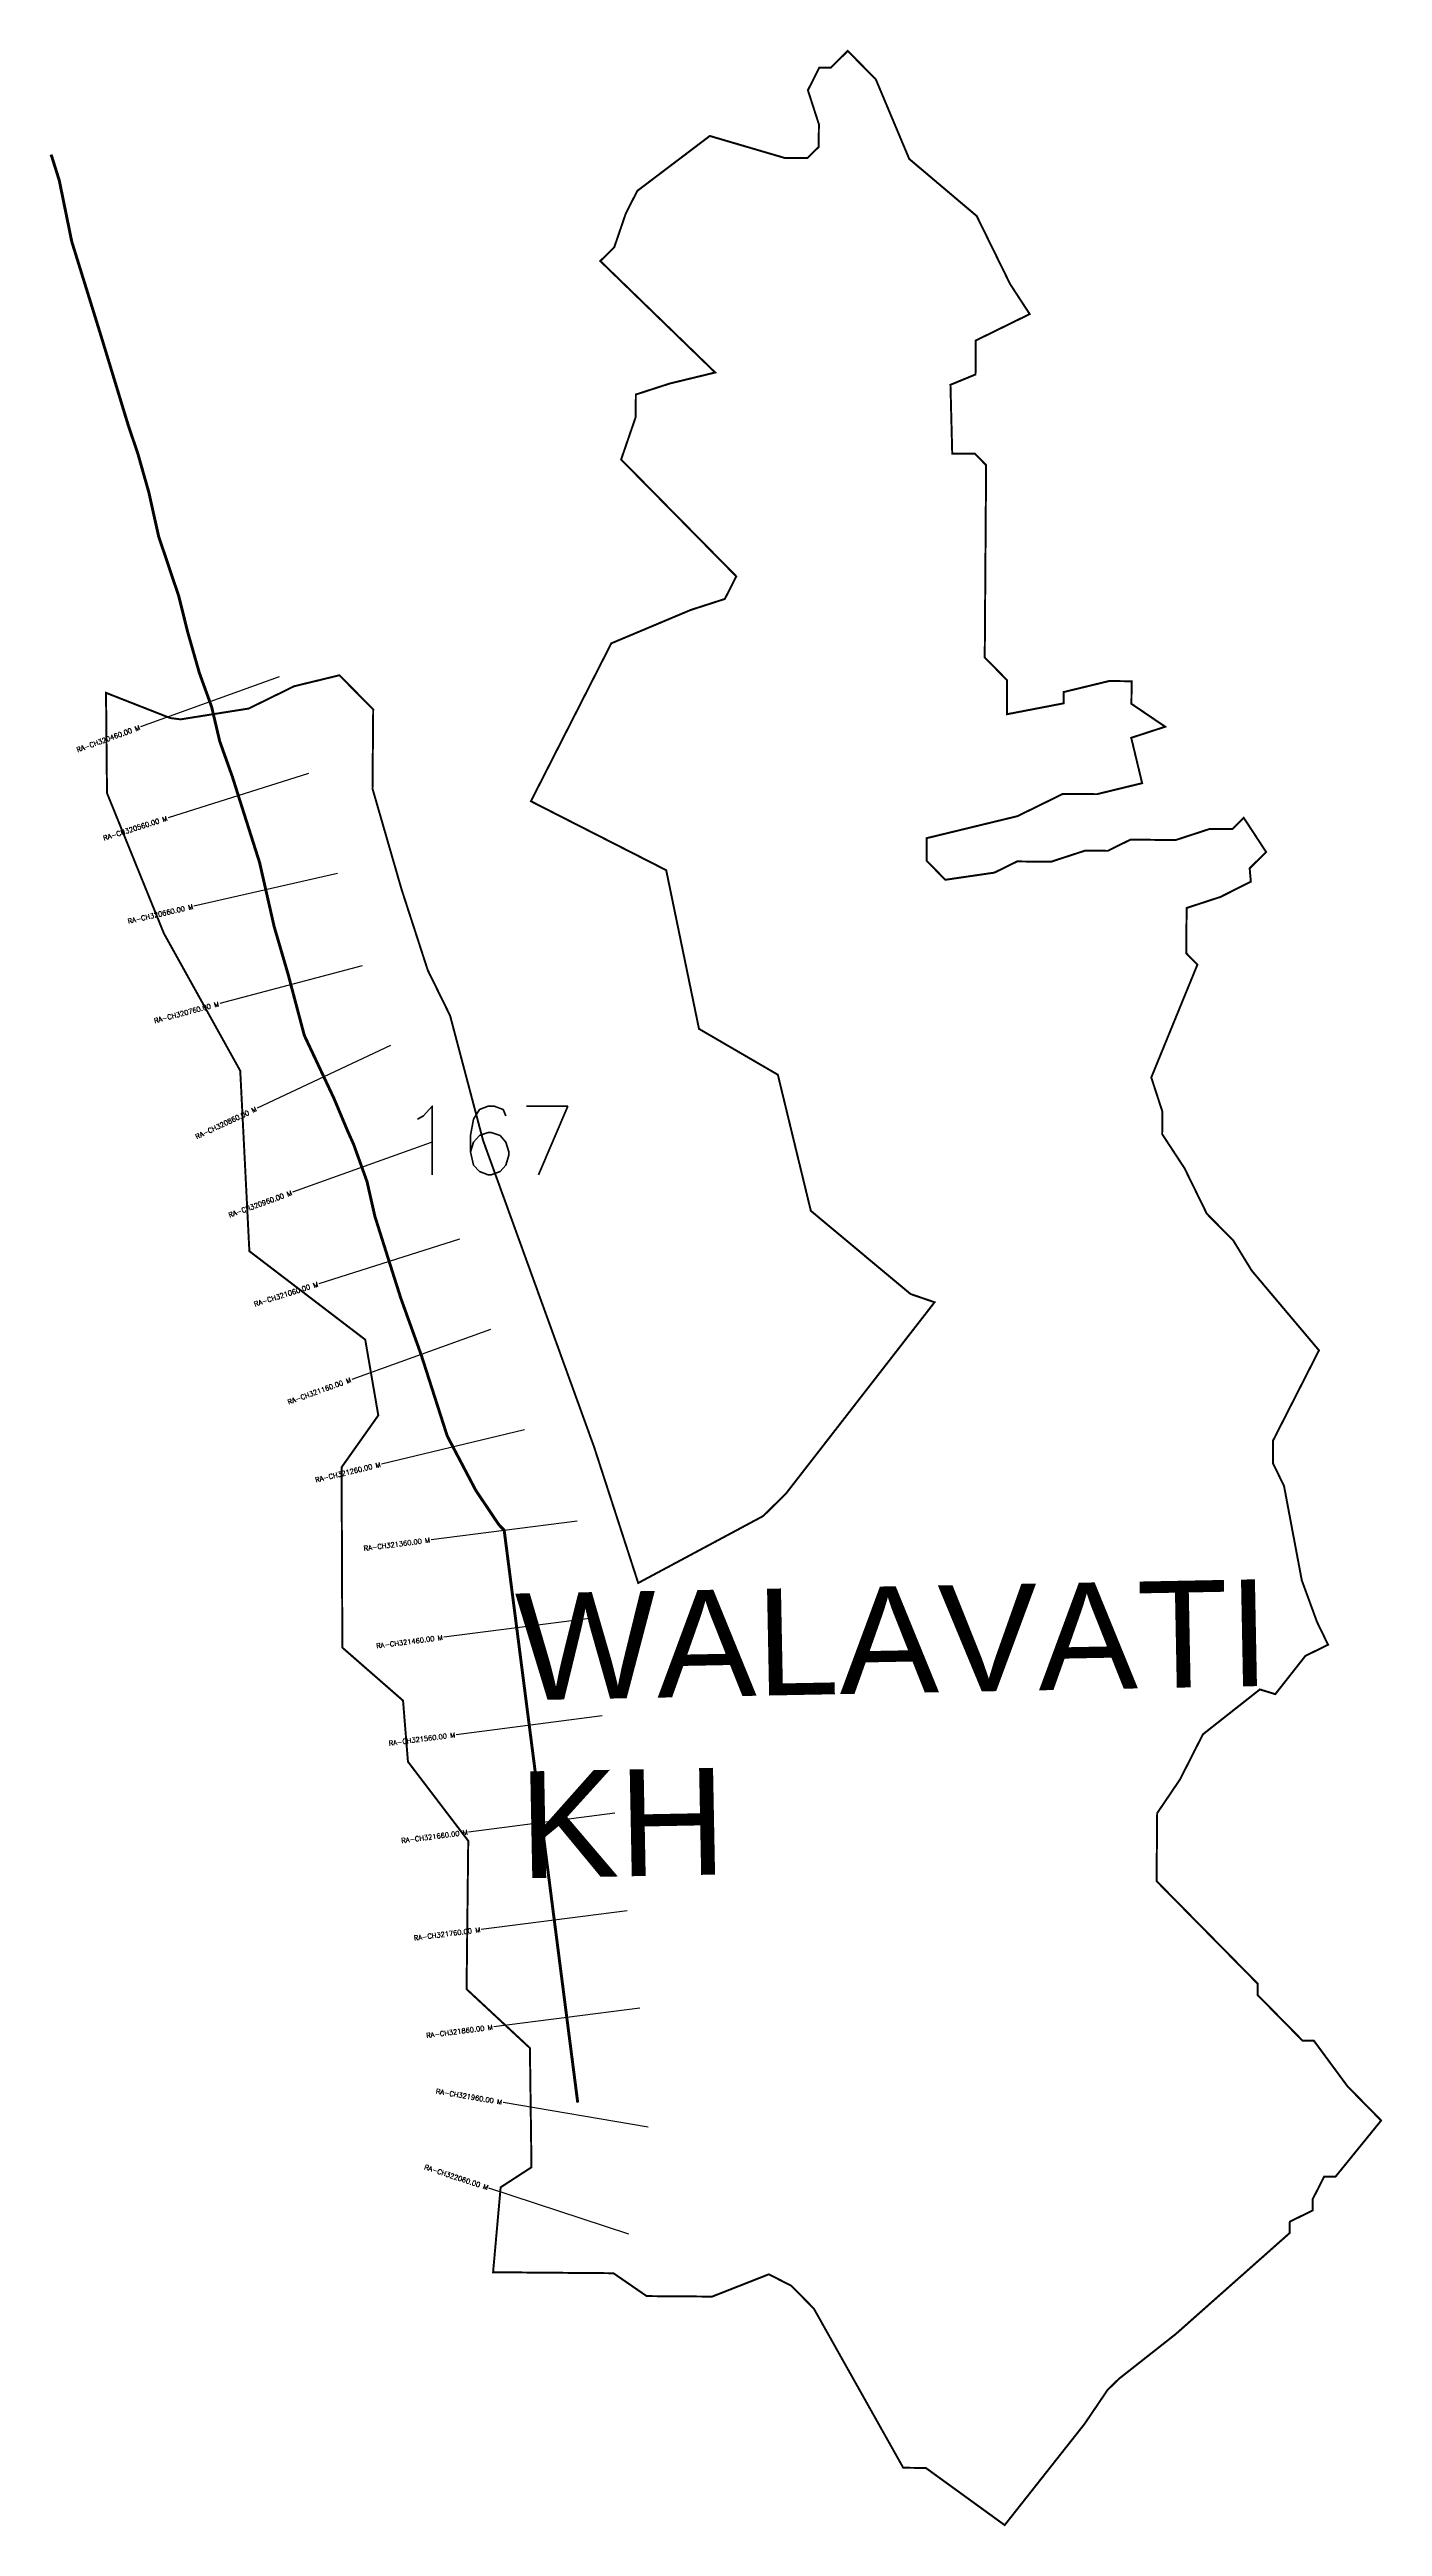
# Model space of a CAD drawing. Header units: metres. Extents: x 287768 to 289126, y 1998742 to 2001264.
import ezdxf
from ezdxf.enums import TextEntityAlignment as Align

# ---------------------------------------------------------------- set-up
doc = ezdxf.new("R2010")
doc.units = ezdxf.units.M
doc.header["$MEASUREMENT"] = 0
for name, color, linetype in [('CS', 134, 'Continuous'), ('CSMark', 6, 'Continuous'), ('NATURALLY PROTECTED', 3, 'Continuous'), ('VILLAGE NAME', 250, 'Continuous')]:
    doc.layers.add(name, color=color, linetype=linetype)
doc.styles.get("Standard").update_dxf_attribs({"font": 'simplex.shx'})

msp = doc.modelspace()

# ---------------------------------------------------------------- linework, layer by layer
at = {"color": 6, "const_width": 2, "flags": 128}
msp.add_lwpolyline([(288063.3, 2000626.9), (288097.7, 2000592.1), (288097, 2000511.4), (288126.6, 2000408.8), (288153.3, 2000326.5), (288176, 2000280.3), (288209.6, 2000153.2), (288322.6, 1999841.2), (288367.6, 1999702.5), (288494.9, 1999770.7), (288518.1, 1999793.6), (288669.4, 1999988.4), (288644.9, 1999996.8), (288543.4, 2000081.5), (288509.8, 2000220.1), (288429.5, 2000266.8), (288396.1, 2000428.4), (288258.3, 2000498.6), (288340.2, 2000659.4), (288421.1, 2000693.4), (288455.8, 2000704.6), (288467.5, 2000727.6), (288350.2, 2000846.6), (288365, 2000889.7), (288365.2, 2000912.8), (288399.8, 2000924), (288446, 2000935.2), (288329, 2001048.7), (288343.2, 2001062.8), (288355, 2001097.3), (288366.7, 2001120.2), (288440.5, 2001176.1), (288516.8, 2001153.7), (288540, 2001153.7), (288551.4, 2001164.9), (288551.6, 2001188), (288540.4, 2001222.7), (288552, 2001245.6), (288563.6, 2001245.5), (288581, 2001262.7), (288609.6, 2001233.7), (288643.6, 2001152.7), (288712.3, 2001094.6), (288746.4, 2001025.2), (288766.3, 2000994.7), (288711.4, 2000967.8), (288711.1, 2000933.2), (288685.6, 2000922.7), (288687.4, 2000852.7), (288710.5, 2000852.5), (288721.9, 2000840.9), (288720.5, 2000645), (288743.3, 2000621.8), (288743.1, 2000587.2), (288800.8, 2000598.3), (288800.9, 2000609.8), (288847.1, 2000621), (288870.1, 2000620.8), (288869.9, 2000597.8), (288904.3, 2000574.5), (288869.7, 2000563.2), (288880.8, 2000517), (288834.7, 2000505.8), (288800.1, 2000506.1), (288753.8, 2000483.4), (288661.4, 2000461), (288661.4, 2000438), (288680.3, 2000418.6), (288730.3, 2000425.9), (288753.5, 2000437.3), (288788, 2000437), (288822.7, 2000448.3), (288845.8, 2000448.1), (288868.9, 2000459.5), (288915, 2000459.1), (288949.6, 2000470.4), (288972.7, 2000470.2), (288984.3, 2000481.7), (289007.1, 2000446.9), (288990.3, 2000430.3), (288991.5, 2000416.7), (288960.7, 2000401.2), (288926.1, 2000389.9), (288925.7, 2000343.8), (288937.1, 2000332.2), (288890.1, 2000217.3), (288901.4, 2000182.6), (288901.2, 2000159.6), (288924, 2000124.8), (288946.7, 2000078.5), (288973.6, 2000051.3), (288992.4, 2000020.6), (289060.9, 1999939.4), (289014.1, 1999847.5), (289014, 1999824.5), (289025.3, 1999801.3), (289043.4, 1999705.2), (289058.9, 1999662.8), (289070.2, 1999639.6), (289047.1, 1999628.3), (289016.4, 1999589.3), (289000.7, 1999594.1), (288942.7, 1999548.4), (288919.4, 1999502.5), (288896.1, 1999468.1), (288895.5, 1999398.9), (288998.5, 1999294.4), (288998.5, 1999282.8), (289044.2, 1999236.4), (289055.7, 1999236.4), (289089.9, 1999190), (289124.2, 1999155.1), (289077.7, 1999097.9), (289066.1, 1999097.9), (289054.5, 1999075), (289054.4, 1999063.5), (289031.2, 1999052.1), (289031.1, 1999040.6), (288915.1, 1998937.7), (288857.2, 1998892.1), (288845.5, 1998880.6), (288822.2, 1998846.2), (288740.8, 1998743.1), (288660.5, 1998801.3), (288637.5, 1998801.5), (288546.5, 1998963.5), (288523.6, 1998986.8), (288500.6, 1998998.5), (288442.9, 1998975.8), (288376.2, 1998976.3), (288342.4, 1998999.6), (288219.8, 1999000.6), (288227.5, 1999087.1), (288258.9, 1999107.5), (288257.3, 1999228.9), (288192.8, 1999288.9), (288194.5, 1999439.9), (288133.1, 1999520.5), (288128.1, 1999582.7), (288066.3, 1999636.7), (288065.5, 1999820.3), (288102.9, 1999873.2), (288089.6, 1999950.3), (287971.6, 2000040.4), (287962.3, 2000224.1), (287884.5, 2000364.1), (287826.6, 2000506.9), (287825.6, 2000609), (287891.1, 2000583.3), (287901.6, 2000582), (287970.9, 2000593), (288017.2, 2000615.7), (288063.3, 2000626.9)], dxfattribs=at)
at = {"layer": 'CS'}
for p, q in [((288001.8, 2000625.4), (287860.8, 2000574.3)), ((288031.9, 2000526.9), (287888.9, 2000481.7)), ((288061.5, 2000425.1), (287915.2, 2000391.7)), ((288086.4, 2000330.9), (287941.4, 2000292.5)), ((288115.3, 2000249.9), (287979.6, 2000186)), ((288156.7, 2000151.2), (288015.6, 2000100.4)), ((288185.5, 2000052.5), (288042.5, 2000007.2)), ((288217, 1999960.7), (288075.8, 1999909.9)), ((288251.9, 1999858.4), (288106.1, 1999823.4)), ((288305.5, 1999765.5), (288156.7, 1999746.4)), ((288318.2, 1999666.3), (288169.5, 1999647.2)), ((288331, 1999567.1), (288182.2, 1999548)), ((288343.7, 1999468), (288194.9, 1999448.8)), ((288356.5, 1999368.8), (288207.7, 1999349.7)), ((288369.2, 1999269.6), (288220.4, 1999250.5)), ((288377.8, 1999148.4), (288229.9, 1999173.5)), ((288358.1, 1999039.3), (288215.6, 1999086.3))]:
    msp.add_line(p, q, dxfattribs=at)
at = {"layer": 'NATURALLY PROTECTED', "const_width": 3, "flags": 128}
msp.add_lwpolyline([(287769.6, 2001157.1), (287770.5, 2001154.7), (287778, 2001130.8), (287790.7, 2001068.6), (287820.4, 2000972.9), (287847.9, 2000882.6), (287858.3, 2000851.6), (287869.2, 2000813.2), (287879.2, 2000768.3), (287899.7, 2000707.4), (287908.7, 2000671.2), (287920.6, 2000629.5), (287933.2, 2000594.6), (287941.4, 2000559.7), (287954.3, 2000523.5), (287963, 2000496), (287982, 2000436.2), (287996.9, 2000370.7), (288011, 2000322.6), (288027.5, 2000260.3), (288057.7, 2000196.1), (288072, 2000162), (288077.7, 2000149.4), (288091.4, 2000111.3), (288099.4, 2000076), (288113.1, 2000032.6), (288125.8, 1999992.6), (288146.7, 1999934.5), (288173.1, 1999852.2), (288202.2, 1999796.8), (288225.8, 1999761.7), (288231.1, 1999756.2), (288306, 1999173.4)], dxfattribs=at)

# ---------------------------------------------------------------- texts
at = {"insert": (288124.9, 2000188.1), "char_height": 70, "attachment_point": 1}
msp.add_mtext_dynamic_manual_height_columns('167', width=95.172, gutter_width=1, heights=[0], dxfattribs=at)
at = {"layer": 'CSMark'}
for s, rotation, p in [('RA-CH320460.00 M', 19.9383, (287859.9, 2000573.9)), ('RA-CH320560.00 M', 17.5487, (287887.9, 2000481.4)), ('RA-CH320660.00 M', 12.8621, (287914.2, 2000391.4)), ('RA-CH320760.00 M', 14.8297, (287940.5, 2000292.3)), ('RA-CH320860.00 M', 25.1867, (287978.7, 2000185.6)), ('RA-CH320960.00 M', 19.8218, (288014.7, 2000100)), ('RA-CH321060.00 M', 17.5841, (288041.5, 2000006.9)), ('RA-CH321160.00 M', 19.783, (288074.9, 1999909.6)), ('RA-CH321260.00 M', 13.4885, (288105.1, 1999823.2)), ('RA-CH321360.00 M', 7.3238, (288155.7, 1999746.3)), ('RA-CH321460.00 M', 7.3238, (288168.5, 1999647.1)), ('RA-CH321560.00 M', 7.3238, (288181.2, 1999547.9)), ('RA-CH321660.00 M', 7.3238, (288194, 1999448.7)), ('RA-CH321760.00 M', 7.3238, (288206.7, 1999349.5)), ('RA-CH321860.00 M', 7.3238, (288219.4, 1999250.3)), ('RA-CH321960.00 M', 350.348, (288228.9, 1999173.7)), ('RA-CH322060.00 M', 341.7098, (288214.7, 1999086.6))]:
    msp.add_text(s, height=5, rotation=rotation, dxfattribs=at).set_placement(p, align=Align.MIDDLE_RIGHT)
at = {"layer": 'VILLAGE NAME', "insert": (288241.7, 1999691.7), "char_height": 108.748, "attachment_point": 1, "rotation": 1.1028}
msp.add_mtext_dynamic_manual_height_columns('{\\fArial|b0|i0|c0|p34;WALAVATI KH}', width=727.51, gutter_width=543.7, heights=[0], dxfattribs=at)

doc.saveas('drawing.dxf')
